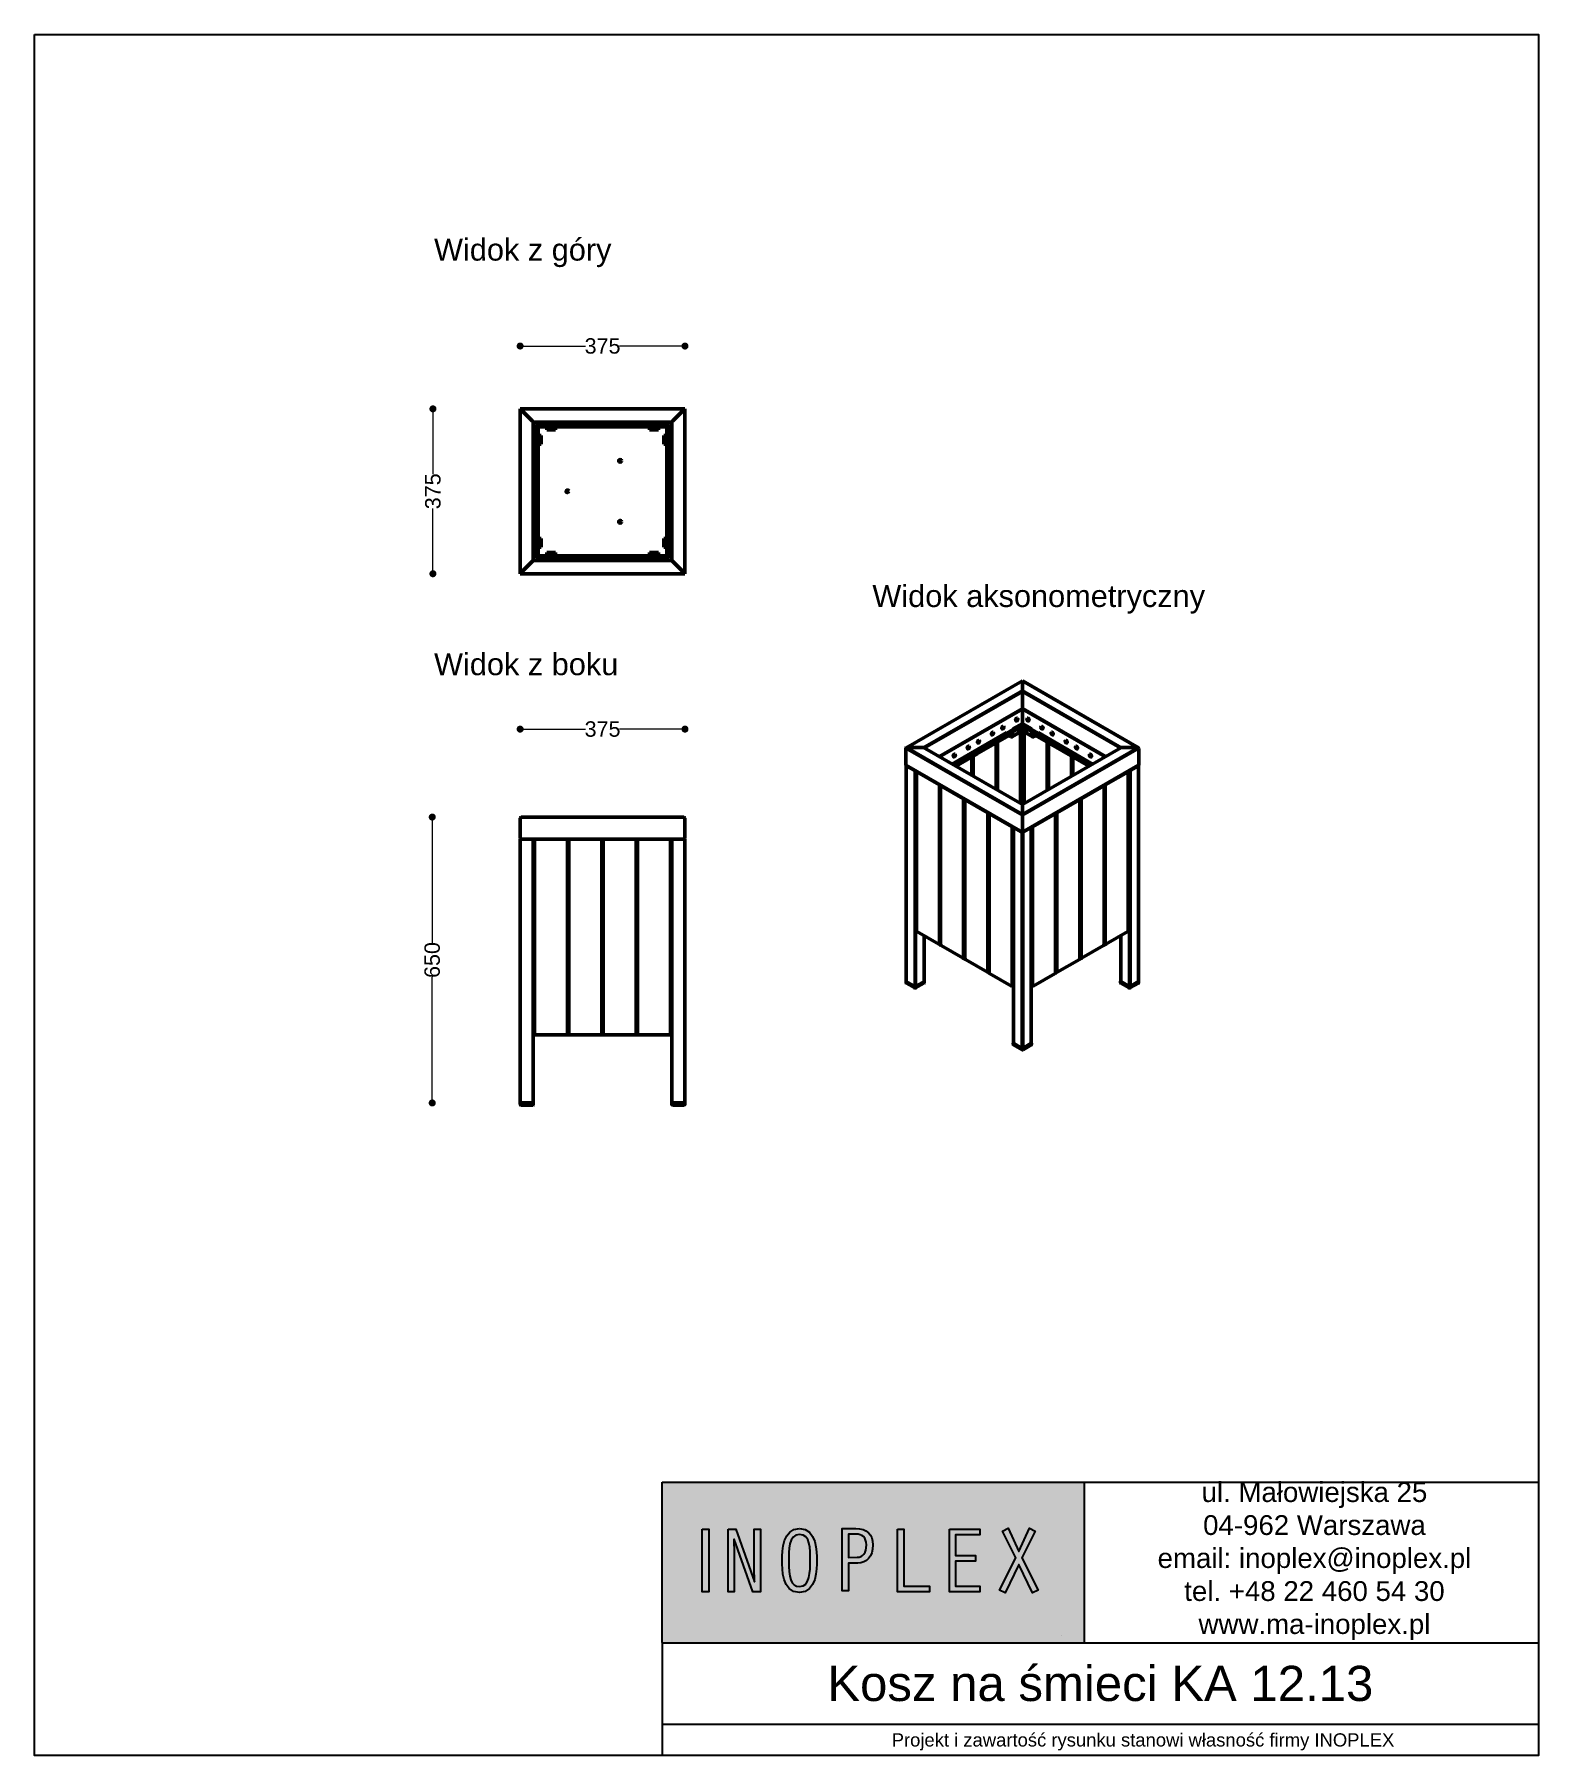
# Model space of a CAD drawing. Header units: millimetres. Extents: x 28427 to 31849, y 14632 to 18545.
import ezdxf

# ---------------------------------------------------------------- set-up
doc = ezdxf.new("R2010")
doc.units = ezdxf.units.MM
doc.header["$LTSCALE"] = 3
doc.layers.add('Krawędzie widoczneARTUR', color=7, linetype='Continuous', lineweight=50)
doc.layers.add('Widoczne krawędzie styczneARTUR', color=7, linetype='Continuous', lineweight=35)
doc.layers.add('LAYER_1', color=7, linetype='Continuous')
doc.styles.get("Standard").update_dxf_attribs({"font": 'arial.ttf'})
doc.dimstyles.new('MATEUSZ', dxfattribs={"dimtxt": 35, "dimasz": 16, "dimexe": 0.18, "dimexo": 0.0625, "dimgap": 0.09, "dimtad": 0, "dimdec": 0, "dimdsep": 46, "dimtxsty": 'Standard', "dimblk": 'DOT', "dimcen": 0.09, "dimse1": 1, "dimse2": 1, "dimadec": 0, "dimazin": 0, "dimtfac": 1, "dimtdec": 0, "dimtofl": 0, "dimtmove": 0, "dimatfit": 3, "dimfxl": 0, "dimtolj": 1, "dimtzin": 0, "dimlwd": 9, "dimlwe": 9, "dimarcsym": 0})

msp = doc.modelspace()

# ---------------------------------------------------------------- texts
for s, width, gutter_width, heights, insert, char_height, attachment_point in [('Widok z góry', 1167.306, 1, [0], (29336, 18081), 50, 1), ('Widok aksonometryczny', 1167.306, 1, [0], (30333.2, 17293.3), 50, 1), ('Widok z boku', 1056.226, 1, [0], (29336, 17138.3), 50, 1), ('ul. Małowiejska 25\\P04-962 Warszawa\\Pemail: inoplex@inoplex.pl\\Ptel. +48 22 460 54 30\\Pwww.ma-inoplex.pl', 1019.877, 1, [432.7], (31339, 15073.9), 45, 5), ('Kosz na śmieci KA 12.13', 1993.625, 1, [0], (30851.8, 14795.1), 80, 5), ('Projekt i zawartość rysunku stanowi własność firmy INOPLEX ', 1800.088, 12.5, [70.5], (30948.9, 14662.7), 30, 5)]:
    msp.add_mtext_dynamic_manual_height_columns(s, width=width, gutter_width=gutter_width, heights=heights, dxfattribs=dict(insert=insert, char_height=char_height, attachment_point=attachment_point))

# ---------------------------------------------------------------- blocks, each defined once
blk = doc.blocks.new('_Dot')
at = {"color": 0, "linetype": 'ByBlock', "lineweight": -2}
blk.add_line((-0.5, 0), (-1, 0), dxfattribs=at)
at = {"color": 0, "linetype": 'ByBlock', "const_width": 0.5}
blk.add_lwpolyline([(-0.25, 0, 1), (0.25, 0, 1)], format="xyb", close=True, dxfattribs=at)
blk = doc.blocks.new('*D13')
at = {"color": 0, "lineweight": 9}
for p, q in [((29547.9, 17836.7), (29680.5, 17836.7)), ((29890.9, 17836.7), (29758.3, 17836.7))]:
    blk.add_line(p, q, dxfattribs=at)
at = {"layer": 'Defpoints', "color": 0}
for p in [(29906.9, 17836.7), (29531.9, 17693.9), (29906.9, 17693.9)]:
    blk.add_point(p, dxfattribs=at)
at = {"color": 0, "lineweight": 9, "xscale": 16, "yscale": 16, "zscale": 16, "rotation": 180}
blk.add_blockref('_Dot', (29531.9, 17836.7), dxfattribs=at)
at = {"color": 0, "lineweight": 9, "xscale": 16, "yscale": 16, "zscale": 16}
blk.add_blockref('_Dot', (29906.9, 17836.7), dxfattribs=at)
at = {"color": 0, "insert": (29719.4, 17836.7), "char_height": 35, "attachment_point": 5}
blk.add_mtext('\\A1;375', dxfattribs=at)
blk = doc.blocks.new('*D14')
at = {"color": 0, "lineweight": 9}
for p, q in [((29333.5, 17677.9), (29333.5, 17545.3)), ((29333.5, 17334.9), (29333.5, 17467.6))]:
    blk.add_line(p, q, dxfattribs=at)
at = {"layer": 'Defpoints', "color": 0}
for p in [(29333.5, 17693.9), (29531.9, 17693.9), (29531.9, 17318.9)]:
    blk.add_point(p, dxfattribs=at)
at = {"color": 0, "lineweight": 9, "xscale": 16, "yscale": 16, "zscale": 16}
for p, rotation in [((29333.5, 17693.9), 90), ((29333.5, 17318.9), 270)]:
    blk.add_blockref('_Dot', p, dxfattribs=dict(at, rotation=rotation))
at = {"color": 0, "insert": (29333.5, 17506.4), "char_height": 35, "attachment_point": 5, "rotation": 90}
blk.add_mtext('\\A1;375', dxfattribs=at)
blk = doc.blocks.new('*D15')
at = {"color": 0, "lineweight": 9}
for p, q in [((29547.9, 16965.6), (29680.5, 16965.6)), ((29890.9, 16965.6), (29758.3, 16965.6))]:
    blk.add_line(p, q, dxfattribs=at)
at = {"layer": 'Defpoints', "color": 0}
for p in [(29531.9, 16965.6), (29531.9, 16740.6), (29906.9, 16740.6)]:
    blk.add_point(p, dxfattribs=at)
at = {"color": 0, "lineweight": 9, "xscale": 16, "yscale": 16, "zscale": 16, "rotation": 180}
blk.add_blockref('_Dot', (29531.9, 16965.6), dxfattribs=at)
at = {"color": 0, "lineweight": 9, "xscale": 16, "yscale": 16, "zscale": 16}
blk.add_blockref('_Dot', (29906.9, 16965.6), dxfattribs=at)
at = {"color": 0, "insert": (29719.4, 16965.6), "char_height": 35, "attachment_point": 5}
blk.add_mtext('\\A1;375', dxfattribs=at)
blk = doc.blocks.new('*D16')
at = {"color": 0, "lineweight": 9}
for p, q in [((29331.9, 16749.6), (29331.9, 16479.4)), ((29331.9, 16131.6), (29331.9, 16401.8))]:
    blk.add_line(p, q, dxfattribs=at)
at = {"layer": 'Defpoints', "color": 0}
for p in [(29331.9, 16765.6), (29546.9, 16765.6), (29546.9, 16115.6)]:
    blk.add_point(p, dxfattribs=at)
at = {"color": 0, "lineweight": 9, "xscale": 16, "yscale": 16, "zscale": 16}
for p, rotation in [((29331.9, 16765.6), 90), ((29331.9, 16115.6), 270)]:
    blk.add_blockref('_Dot', p, dxfattribs=dict(at, rotation=rotation))
at = {"color": 0, "insert": (29331.9, 16440.6), "char_height": 35, "attachment_point": 5, "rotation": 90}
blk.add_mtext('\\A1;650', dxfattribs=at)

# ---------------------------------------------------------------- dimensions: what is measured, and where the dimension line sits
for base, p1, p2, picture, middle in [((29906.9, 17836.7), (29531.9, 17693.9), (29906.9, 17693.9), '*D13', (29719.4, 17836.7)), ((29531.9, 16965.6), (29906.9, 16740.6), (29531.9, 16740.6), '*D15', (29719.4, 16965.6))]:
    dim = msp.add_linear_dim(base=base, p1=p1, p2=p2, dimstyle='MATEUSZ')
    dim.commit()
    dim.dimension.update_dxf_attribs({"geometry": picture, "text_midpoint": middle})
for base, p1, p2, picture, middle in [((29333.5, 17693.9), (29531.9, 17318.9), (29531.9, 17693.9), '*D14', (29333.5, 17506.4)), ((29331.9, 16765.6), (29546.9, 16115.6), (29546.9, 16765.6), '*D16', (29331.9, 16440.6))]:
    dim = msp.add_linear_dim(base=base, p1=p1, p2=p2, angle=90, dimstyle='MATEUSZ')
    dim.commit()
    dim.dimension.update_dxf_attribs({"geometry": picture, "text_midpoint": middle})

# ---------------------------------------------------------------- hatches: boundary and pattern name
h = msp.add_hatch(color=255)
h.dxf.hatch_style = 1
h.paths.add_polyline_path([(30815, 15253.3), (29855, 15253.3), (29855, 14888.7), (29855, 14886.9), (30815, 14886.9)])
h.paths.add_polyline_path([(30784.8, 15163.6), (30784.8, 14981.4), (30764.5, 14981.4), (30764.5, 14904.5), (29869.8, 14904.5), (29869.8, 15236.5), (30764.5, 15236.5), (30764.5, 15163.6)], flags=16)
h = msp.add_hatch(color=250)
h.dxf.hatch_style = 1
h.paths.add_polyline_path([(30764.5, 14981.4), (30232.1, 14981.4), (30232.1, 15163.6), (30764.5, 15163.6), (30764.5, 15236.5), (29869.8, 15236.5), (29869.8, 14904.5), (30764.5, 14904.5)])
edge = h.paths.add_edge_path(flags=16)
edge.add_spline(control_points=[(30206.7, 15075.3), (30206.7, 15057.4), (30207.3, 15002.4), (30167.3, 15002.4)], knot_values=[0, 0, 0, 0, 1, 1, 1, 1], degree=3, periodic=0)
edge.add_spline(control_points=[(30167.3, 15002.4), (30126.9, 15002.4), (30128, 15057), (30128, 15075.3)], knot_values=[0, 0, 0, 0, 1, 1, 1, 1], degree=3, periodic=0)
edge.add_spline(control_points=[(30128, 15075.3), (30128, 15098.7), (30129.5, 15148), (30167.3, 15148)], knot_values=[0, 0, 0, 0, 1, 1, 1, 1], degree=3, periodic=0)
edge.add_spline(control_points=[(30167.3, 15148), (30207.3, 15148), (30206.7, 15094), (30206.7, 15075.3)], knot_values=[0, 0, 0, 0, 1, 1, 1, 1], degree=3, periodic=0)
edge = h.paths.add_edge_path(flags=0)
edge.add_spline(control_points=[(30191.8, 15075.3), (30191.8, 15050.6), (30192, 15015.8), (30167.3, 15015.8)], knot_values=[0, 0, 0, 0, 1, 1, 1, 1], degree=3, periodic=0)
edge.add_spline(control_points=[(30167.3, 15015.8), (30147.4, 15015.8), (30142.9, 15037), (30142.9, 15075.3)], knot_values=[0, 0, 0, 0, 1, 1, 1, 1], degree=3, periodic=0)
edge.add_spline(control_points=[(30142.9, 15075.3), (30142.9, 15096.1), (30142.3, 15134.6), (30167.3, 15134.6)], knot_values=[0, 0, 0, 0, 1, 1, 1, 1], degree=3, periodic=0)
edge.add_spline(control_points=[(30167.3, 15134.6), (30192.4, 15134.6), (30191.8, 15102.1), (30191.8, 15075.3)], knot_values=[0, 0, 0, 0, 1, 1, 1, 1], degree=3, periodic=0)
h.paths.add_polyline_path([(30078.8, 15004.3), (30061, 15004.3), (30018.9, 15123.7), (30018.4, 15123.3), (30019.1, 15091.2), (30019.1, 15004.3), (30004.8, 15004.3), (30004.8, 15146.1), (30022.7, 15146.1), (30064.8, 15026.8), (30065.2, 15027.2), (30064.6, 15058.9), (30064.6, 15146.1), (30078.8, 15146.1)], flags=16)
h.paths.add_polyline_path([(29961.4, 15003.7), (29945.9, 15003.7), (29945.9, 15146.4), (29961.4, 15146.4)], flags=16)
edge = h.paths.add_edge_path(flags=0)
edge.add_spline(control_points=[(30191.8, 15075.3), (30191.8, 15102.1), (30192.4, 15134.6), (30167.3, 15134.6)], knot_values=[0, 0, 0, 0, 1, 1, 1, 1], degree=3, periodic=0)
edge.add_spline(control_points=[(30167.3, 15134.6), (30142.3, 15134.6), (30142.9, 15096.1), (30142.9, 15075.3)], knot_values=[0, 0, 0, 0, 1, 1, 1, 1], degree=3, periodic=0)
edge.add_spline(control_points=[(30142.9, 15075.3), (30142.9, 15037), (30147.4, 15015.8), (30167.3, 15015.8)], knot_values=[0, 0, 0, 0, 1, 1, 1, 1], degree=3, periodic=0)
edge.add_spline(control_points=[(30167.3, 15015.8), (30192, 15015.8), (30191.8, 15050.6), (30191.8, 15075.3)], knot_values=[0, 0, 0, 0, 1, 1, 1, 1], degree=3, periodic=0)
h = msp.add_hatch(color=255)
h.dxf.hatch_style = 1
h.paths.add_polyline_path([(29961.4, 15146.4), (29945.9, 15146.4), (29945.9, 15003.7), (29961.4, 15003.7)])
h.paths.add_polyline_path([(30061, 15004.3), (30078.8, 15004.3), (30078.8, 15146.1), (30064.6, 15146.1), (30064.6, 15058.9), (30065.2, 15025.5), (30022.7, 15146.1), (30004.8, 15146.1), (30004.8, 15004.3), (30019.1, 15004.3), (30019.1, 15091.2), (30018.4, 15125)])
edge = h.paths.add_edge_path()
edge.add_spline(control_points=[(30167.3, 15148), (30129.5, 15148), (30128, 15098.7), (30128, 15075.3)], knot_values=[0, 0, 0, 0, 1, 1, 1, 1], degree=3, periodic=0)
edge.add_spline(control_points=[(30128, 15075.3), (30128, 15057), (30126.9, 15002.4), (30167.3, 15002.4)], knot_values=[0, 0, 0, 0, 1, 1, 1, 1], degree=3, periodic=0)
edge.add_spline(control_points=[(30167.3, 15002.4), (30207.3, 15002.4), (30206.7, 15057.4), (30206.7, 15075.3)], knot_values=[0, 0, 0, 0, 1, 1, 1, 1], degree=3, periodic=0)
edge.add_spline(control_points=[(30206.7, 15075.3), (30206.7, 15094), (30207.3, 15148), (30167.3, 15148)], knot_values=[0, 0, 0, 0, 1, 1, 1, 1], degree=3, periodic=0)
edge = h.paths.add_edge_path(flags=16)
edge.add_spline(control_points=[(30142.9, 15075.3), (30142.9, 15096.1), (30142.3, 15134.6), (30167.3, 15134.6)], knot_values=[0, 0, 0, 0, 1, 1, 1, 1], degree=3, periodic=0)
edge.add_spline(control_points=[(30167.3, 15134.6), (30192.4, 15134.6), (30191.8, 15102.1), (30191.8, 15075.3)], knot_values=[0, 0, 0, 0, 1, 1, 1, 1], degree=3, periodic=0)
edge.add_spline(control_points=[(30191.8, 15075.3), (30191.8, 15050.6), (30192, 15015.8), (30167.3, 15015.8)], knot_values=[0, 0, 0, 0, 1, 1, 1, 1], degree=3, periodic=0)
edge.add_spline(control_points=[(30167.3, 15015.8), (30147.4, 15015.8), (30142.9, 15037), (30142.9, 15075.3)], knot_values=[0, 0, 0, 0, 1, 1, 1, 1], degree=3, periodic=0)
edge = h.paths.add_edge_path()
edge.add_line((30264.5, 15006.3), (30278.8, 15006.3))
edge.add_line((30278.8, 15006.3), (30278.8, 15069.4))
edge.add_line((30278.8, 15069.4), (30300, 15069.4))
edge.add_spline(control_points=[(30300, 15069.4), (30319.6, 15069.4), (30334.5, 15084.1), (30334.5, 15110.5)], knot_values=[0, 0, 0, 0, 1, 1, 1, 1], degree=3, periodic=0)
edge.add_spline(control_points=[(30334.5, 15110.5), (30334.5, 15134.7), (30320.4, 15148.1), (30295.3, 15148.1)], knot_values=[0, 0, 0, 0, 1, 1, 1, 1], degree=3, periodic=0)
edge.add_line((30295.3, 15148.1), (30264.5, 15148.1))
edge.add_line((30264.5, 15148.1), (30264.5, 15006.3))
edge = h.paths.add_edge_path(flags=16)
edge.add_line((30278.8, 15135.3), (30299.6, 15135.3))
edge.add_spline(control_points=[(30295.1, 15135.3), (30310.4, 15135.3), (30319.6, 15127.9), (30319.6, 15110.5)], knot_values=[0, 0, 0, 0, 1, 1, 1, 1], degree=3, periodic=0)
edge.add_spline(control_points=[(30319.6, 15110.5), (30319.6, 15092.6), (30311.9, 15082.6), (30298.7, 15082.4)], knot_values=[0, 0, 0, 0, 1, 1, 1, 1], degree=3, periodic=0)
edge.add_line((30298.7, 15082.4), (30278.8, 15082.2))
edge.add_line((30278.8, 15082.2), (30278.8, 15135.3))
h.paths.add_polyline_path([(30390.5, 15004.3), (30463, 15004.3), (30463, 15017), (30404.8, 15017), (30404.8, 15146.1), (30390.5, 15146.1)])
h.paths.add_polyline_path([(30522.7, 15133.3), (30577.5, 15133.3), (30577.5, 15146.1), (30508.4, 15146.1), (30508.4, 15004.3), (30577.5, 15004.3), (30577.5, 15017), (30522.7, 15017), (30522.7, 15073.8), (30567.9, 15073.8), (30567.9, 15086.5), (30522.7, 15086.5)])
h.paths.add_polyline_path([(30703.8, 15142.2), (30690.6, 15148.8), (30666.4, 15095.9), (30642.2, 15148.8), (30629, 15142.2), (30659.4, 15081.4), (30622.4, 15007.5), (30635.1, 15001.5), (30666.6, 15066.3), (30697.6, 15001.5), (30710.4, 15007.5), (30673.4, 15081.4)])
h = msp.add_hatch(color=75)
h.dxf.hatch_style = 1
h.paths.add_polyline_path([(30784.8, 15163.6), (30232.1, 15163.6), (30232.1, 14981.4), (30784.8, 14981.4)])
h.paths.add_polyline_path([(30710.4, 15007.5), (30697.6, 15001.5), (30666.6, 15066.3), (30635.1, 15001.5), (30622.4, 15007.5), (30659.4, 15081.4), (30629, 15142.2), (30642.2, 15148.8), (30666.4, 15095.9), (30690.6, 15148.8), (30703.8, 15142.2), (30673.4, 15081.4)], flags=16)
h.paths.add_polyline_path([(30577.5, 15017), (30577.5, 15004.3), (30508.4, 15004.3), (30508.4, 15146.1), (30577.5, 15146.1), (30577.5, 15133.3), (30522.7, 15133.3), (30522.7, 15086.5), (30567.9, 15086.5), (30567.9, 15073.8), (30522.7, 15073.8), (30522.7, 15017)], flags=16)
h.paths.add_polyline_path([(30463, 15017), (30463, 15004.3), (30390.5, 15004.3), (30390.5, 15146.1), (30404.8, 15146.1), (30404.8, 15017)], flags=16)
edge = h.paths.add_edge_path(flags=16)
edge.add_spline(control_points=[(30334.5, 15110.5), (30334.5, 15084.1), (30319.6, 15069.4), (30300, 15069.4)], knot_values=[0, 0, 0, 0, 1, 1, 1, 1], degree=3, periodic=0)
edge.add_line((30300, 15069.4), (30278.8, 15069.4))
edge.add_line((30278.8, 15069.4), (30278.8, 15006.3))
edge.add_line((30278.8, 15006.3), (30264.5, 15006.3))
edge.add_line((30264.5, 15006.3), (30264.5, 15148.1))
edge.add_line((30264.5, 15148.1), (30295.3, 15148.1))
edge.add_spline(control_points=[(30295.3, 15148.1), (30320.4, 15148.1), (30334.5, 15134.7), (30334.5, 15110.5)], knot_values=[0, 0, 0, 0, 1, 1, 1, 1], degree=3, periodic=0)
edge = h.paths.add_edge_path(flags=0)
edge.add_spline(control_points=[(30319.6, 15110.5), (30319.6, 15092.6), (30311.9, 15082.6), (30298.7, 15082.4)], knot_values=[0, 0, 0, 0, 1, 1, 1, 1], degree=3, periodic=0)
edge.add_line((30298.7, 15082.4), (30278.8, 15082.2))
edge.add_line((30278.8, 15082.2), (30278.8, 15135.3))
edge.add_line((30278.8, 15135.3), (30295.1, 15135.3))
edge.add_spline(control_points=[(30295.1, 15135.3), (30310.4, 15135.3), (30319.6, 15127.9), (30319.6, 15110.5)], knot_values=[0, 0, 0, 0, 1, 1, 1, 1], degree=3, periodic=0)
edge = h.paths.add_edge_path(flags=0)
edge.add_spline(control_points=[(30298.7, 15082.4), (30311.9, 15082.6), (30319.6, 15092.6), (30319.6, 15110.5)], knot_values=[0, 0, 0, 0, 1, 1, 1, 1], degree=3, periodic=0)
edge.add_spline(control_points=[(30319.6, 15110.5), (30319.6, 15127.9), (30310.4, 15135.3), (30295.1, 15135.3)], knot_values=[0, 0, 0, 0, 1, 1, 1, 1], degree=3, periodic=0)
edge.add_line((30295.1, 15135.3), (30278.8, 15135.3))
edge.add_line((30278.8, 15135.3), (30278.8, 15082.2))
edge.add_line((30278.8, 15082.2), (30298.7, 15082.4))
h = msp.add_hatch(color=255)
h.dxf.hatch_style = 1
edge = h.paths.add_edge_path()
edge.add_line((30264.5, 15006.3), (30278.8, 15006.3))
edge.add_line((30278.8, 15006.3), (30278.8, 15069.4))
edge.add_line((30278.8, 15069.4), (30300, 15069.4))
edge.add_spline(control_points=[(30300, 15069.4), (30319.6, 15069.4), (30334.5, 15084.1), (30334.5, 15110.5)], knot_values=[0, 0, 0, 0, 1, 1, 1, 1], degree=3, periodic=0)
edge.add_spline(control_points=[(30334.5, 15110.5), (30334.5, 15134.7), (30320.4, 15148.1), (30295.3, 15148.1)], knot_values=[0, 0, 0, 0, 1, 1, 1, 1], degree=3, periodic=0)
edge.add_line((30295.3, 15148.1), (30264.5, 15148.1))
edge.add_line((30264.5, 15148.1), (30264.5, 15006.3))
edge = h.paths.add_edge_path(flags=16)
edge.add_line((30278.8, 15082.2), (30278.8, 15135.3))
edge.add_line((30278.8, 15135.3), (30305.6, 15135.3))
edge.add_spline(control_points=[(30295.1, 15135.3), (30310.4, 15135.3), (30319.6, 15127.9), (30319.6, 15110.5)], knot_values=[0, 0, 0, 0, 1, 1, 1, 1], degree=3, periodic=0)
edge.add_spline(control_points=[(30319.6, 15110.5), (30319.6, 15092.6), (30311.9, 15082.6), (30298.7, 15082.4)], knot_values=[0, 0, 0, 0, 1, 1, 1, 1], degree=3, periodic=0)
edge.add_line((30298.7, 15082.4), (30278.8, 15082.2))
h = msp.add_hatch(color=255)
h.dxf.hatch_style = 1
h.paths.add_polyline_path([(30390.5, 15004.3), (30463, 15004.3), (30463, 15017), (30404.8, 15017), (30404.8, 15146.1), (30390.5, 15146.1)])
h = msp.add_hatch(color=255)
h.dxf.hatch_style = 1
h.paths.add_polyline_path([(30508.4, 15004.3), (30577.5, 15004.3), (30577.5, 15017), (30522.7, 15017), (30522.7, 15073.8), (30567.9, 15073.8), (30567.9, 15086.5), (30522.7, 15086.5), (30522.7, 15133.3), (30577.5, 15133.3), (30577.5, 15146.1), (30508.4, 15146.1)])
h = msp.add_hatch(color=255)
h.dxf.hatch_style = 1
h.paths.add_polyline_path([(30659.4, 15081.4), (30622.4, 15007.5), (30635.1, 15001.5), (30666.6, 15066.3), (30697.6, 15001.5), (30710.4, 15007.5), (30673.4, 15081.4), (30703.8, 15142.2), (30690.6, 15148.8), (30666.4, 15095.9), (30642.2, 15148.8), (30629, 15142.2)])
h = msp.add_hatch(color=250)
h.dxf.hatch_style = 1
edge = h.paths.add_edge_path()
edge.add_spline(control_points=[(30167.3, 15134.6), (30142.3, 15134.6), (30142.9, 15096.1), (30142.9, 15075.3)], knot_values=[0, 0, 0, 0, 1, 1, 1, 1], degree=3, periodic=0)
edge.add_spline(control_points=[(30142.9, 15075.3), (30142.9, 15037), (30147.4, 15015.8), (30167.3, 15015.8)], knot_values=[0, 0, 0, 0, 1, 1, 1, 1], degree=3, periodic=0)
edge.add_spline(control_points=[(30167.3, 15015.8), (30192, 15015.8), (30191.8, 15050.6), (30191.8, 15075.3)], knot_values=[0, 0, 0, 0, 1, 1, 1, 1], degree=3, periodic=0)
edge.add_spline(control_points=[(30191.8, 15075.3), (30191.8, 15102.1), (30192.4, 15134.6), (30167.3, 15134.6)], knot_values=[0, 0, 0, 0, 1, 1, 1, 1], degree=3, periodic=0)
h = msp.add_hatch(color=75)
h.dxf.hatch_style = 1
edge = h.paths.add_edge_path()
edge.add_line((30278.8, 15082.2), (30298.7, 15082.4))
edge.add_spline(control_points=[(30298.7, 15082.4), (30311.9, 15082.6), (30319.6, 15092.6), (30319.6, 15110.5)], knot_values=[0, 0, 0, 0, 1, 1, 1, 1], degree=3, periodic=0)
edge.add_spline(control_points=[(30319.6, 15110.5), (30319.6, 15127.9), (30310.4, 15135.3), (30295.1, 15135.3)], knot_values=[0, 0, 0, 0, 1, 1, 1, 1], degree=3, periodic=0)
edge.add_line((30295.1, 15135.3), (30278.8, 15135.3))
edge.add_line((30278.8, 15135.3), (30278.8, 15082.2))

# ---------------------------------------------------------------- linework, layer by layer
for p, q in [((29855, 15253.3), (31848.9, 15253.3)), ((29855, 14888.7), (29855, 15253.3)), ((30815, 15253.3), (30815, 14886.9)), ((31848.9, 15253.3), (31848.9, 14888.7)), ((29855, 14888.7), (29855, 14631.6)), ((31848.9, 14886.9), (29855, 14886.9)), ((31848.6, 14702.1), (29855, 14702.1))]:
    msp.add_line(p, q)
msp.add_lwpolyline([(28426.8, 18545.3), (31848.9, 18545.3), (31848.9, 14631.6), (28426.8, 14631.6)], close=True)
at = {"layer": 'Krawędzie widoczneARTUR'}
for p, q in [((29534.4, 17691.4), (29531.9, 17693.9)), ((29906.9, 17693.9), (29531.9, 17693.9)), ((29531.9, 17693.9), (29534.4, 17691.4)), ((29531.9, 17318.9), (29531.9, 17693.9)), ((29534.4, 17691.4), (29559.4, 17666.4)), ((29559.4, 17666.4), (29534.4, 17691.4)), ((29879.4, 17666.4), (29904.4, 17691.4)), ((29904.4, 17691.4), (29879.4, 17666.4)), ((29906.9, 17693.9), (29904.4, 17691.4)), ((29904.4, 17691.4), (29906.9, 17693.9)), ((29906.9, 17318.9), (29906.9, 17693.9)), ((29561.9, 17663.9), (29559.4, 17666.4)), ((29559.4, 17666.4), (29561.9, 17663.9)), ((29561.9, 17663.9), (29876.9, 17663.9)), ((29561.9, 17348.9), (29561.9, 17663.9)), ((29564, 17661.8), (29561.9, 17661.8)), ((29564, 17661.8), (29564, 17663.9)), ((29719.4, 17658.9), (29575.9, 17658.9)), ((29719.4, 17652.9), (29575.9, 17652.9)), ((29592.4, 17661.4), (29592.4, 17663.9)), ((29592.4, 17658.9), (29592.4, 17661.4)), ((29592.4, 17650.4), (29592.4, 17652.9)), ((29612.4, 17661.4), (29612.4, 17663.9)), ((29612.4, 17658.9), (29612.4, 17661.4)), ((29612.4, 17650.4), (29612.4, 17652.9)), ((29719.4, 17658.9), (29719.4, 17652.9)), ((29719.4, 17658.9), (29862.9, 17658.9)), ((29719.4, 17652.9), (29719.4, 17658.9)), ((29719.4, 17652.9), (29862.9, 17652.9)), ((29826.4, 17661.4), (29826.4, 17663.9)), ((29826.4, 17658.9), (29826.4, 17661.4)), ((29826.4, 17650.4), (29826.4, 17652.9)), ((29846.4, 17661.4), (29846.4, 17663.9)), ((29846.4, 17658.9), (29846.4, 17661.4)), ((29846.4, 17650.4), (29846.4, 17652.9)), ((29874.8, 17661.8), (29874.8, 17663.9)), ((29874.8, 17661.8), (29876.9, 17661.8)), ((29879.4, 17666.4), (29876.9, 17663.9)), ((29876.9, 17663.9), (29879.4, 17666.4)), ((29876.9, 17663.9), (29876.9, 17348.9)), ((29564.4, 17633.4), (29561.9, 17633.4)), ((29564.4, 17613.4), (29561.9, 17613.4)), ((29566.9, 17633.4), (29564.4, 17633.4)), ((29566.9, 17613.4), (29564.4, 17613.4)), ((29566.9, 17649.9), (29566.9, 17362.9)), ((29572.9, 17649.9), (29572.9, 17362.9)), ((29575.4, 17633.4), (29572.9, 17633.4)), ((29575.4, 17613.4), (29572.9, 17613.4)), ((29577.9, 17633.4), (29575.4, 17633.4)), ((29577.9, 17613.4), (29575.4, 17613.4)), ((29579.9, 17633.4), (29577.9, 17633.4)), ((29577.9, 17628.4), (29577.9, 17633.4)), ((29577.9, 17618.4), (29577.9, 17628.4)), ((29577.9, 17613.4), (29577.9, 17618.4)), ((29577.9, 17613.4), (29579.9, 17613.4)), ((29579.9, 17633.4), (29579.9, 17628.4)), ((29579.9, 17618.4), (29579.9, 17628.4)), ((29579.9, 17618.4), (29579.9, 17613.4)), ((29592.4, 17647.9), (29592.4, 17650.4)), ((29592.4, 17647.9), (29597.4, 17647.9)), ((29592.4, 17647.9), (29592.4, 17645.9)), ((29597.4, 17645.9), (29592.4, 17645.9)), ((29597.4, 17647.9), (29607.4, 17647.9)), ((29597.4, 17645.9), (29607.4, 17645.9)), ((29607.4, 17647.9), (29612.4, 17647.9)), ((29612.4, 17645.9), (29607.4, 17645.9)), ((29612.4, 17647.9), (29612.4, 17650.4)), ((29612.4, 17645.9), (29612.4, 17647.9)), ((29826.4, 17647.9), (29826.4, 17650.4)), ((29826.4, 17647.9), (29831.4, 17647.9)), ((29826.4, 17647.9), (29826.4, 17645.9)), ((29831.4, 17645.9), (29826.4, 17645.9)), ((29831.4, 17647.9), (29841.4, 17647.9)), ((29831.4, 17645.9), (29841.4, 17645.9)), ((29841.4, 17647.9), (29846.4, 17647.9)), ((29846.4, 17645.9), (29841.4, 17645.9)), ((29846.4, 17647.9), (29846.4, 17650.4)), ((29846.4, 17645.9), (29846.4, 17647.9)), ((29858.9, 17628.4), (29858.9, 17633.4)), ((29860.9, 17633.4), (29858.9, 17633.4)), ((29858.9, 17628.4), (29858.9, 17618.4)), ((29858.9, 17613.4), (29858.9, 17618.4)), ((29858.9, 17613.4), (29860.9, 17613.4)), ((29860.9, 17633.4), (29860.9, 17628.4)), ((29860.9, 17633.4), (29863.4, 17633.4)), ((29860.9, 17628.4), (29860.9, 17618.4)), ((29860.9, 17618.4), (29860.9, 17613.4)), ((29860.9, 17613.4), (29863.4, 17613.4)), ((29863.4, 17633.4), (29865.9, 17633.4)), ((29863.4, 17613.4), (29865.9, 17613.4)), ((29865.9, 17649.9), (29865.9, 17362.9)), ((29871.9, 17649.9), (29871.9, 17362.9)), ((29871.9, 17633.4), (29874.4, 17633.4)), ((29871.9, 17613.4), (29874.4, 17613.4)), ((29874.4, 17633.4), (29876.9, 17633.4)), ((29874.4, 17613.4), (29876.9, 17613.4)), ((29564.4, 17399.4), (29561.9, 17399.4)), ((29564.4, 17379.4), (29561.9, 17379.4)), ((29566.9, 17399.4), (29564.4, 17399.4)), ((29566.9, 17379.4), (29564.4, 17379.4)), ((29575.4, 17399.4), (29572.9, 17399.4)), ((29575.4, 17379.4), (29572.9, 17379.4)), ((29577.9, 17399.4), (29575.4, 17399.4)), ((29577.9, 17379.4), (29575.4, 17379.4)), ((29579.9, 17399.4), (29577.9, 17399.4)), ((29577.9, 17394.4), (29577.9, 17399.4)), ((29577.9, 17384.4), (29577.9, 17394.4)), ((29577.9, 17379.4), (29577.9, 17384.4)), ((29577.9, 17379.4), (29579.9, 17379.4)), ((29579.9, 17399.4), (29579.9, 17394.4)), ((29579.9, 17384.4), (29579.9, 17394.4)), ((29579.9, 17384.4), (29579.9, 17379.4)), ((29858.9, 17394.4), (29858.9, 17399.4)), ((29860.9, 17399.4), (29858.9, 17399.4)), ((29858.9, 17394.4), (29858.9, 17384.4)), ((29858.9, 17379.4), (29858.9, 17384.4)), ((29858.9, 17379.4), (29860.9, 17379.4)), ((29860.9, 17399.4), (29860.9, 17394.4)), ((29860.9, 17399.4), (29863.4, 17399.4)), ((29860.9, 17394.4), (29860.9, 17384.4)), ((29860.9, 17384.4), (29860.9, 17379.4)), ((29860.9, 17379.4), (29863.4, 17379.4)), ((29863.4, 17399.4), (29865.9, 17399.4)), ((29863.4, 17379.4), (29865.9, 17379.4)), ((29871.9, 17399.4), (29874.4, 17399.4)), ((29871.9, 17379.4), (29874.4, 17379.4)), ((29874.4, 17399.4), (29876.9, 17399.4)), ((29874.4, 17379.4), (29876.9, 17379.4)), ((29534.4, 17321.4), (29559.4, 17346.4)), ((29559.4, 17346.4), (29534.4, 17321.4)), ((29561.9, 17348.9), (29559.4, 17346.4)), ((29559.4, 17346.4), (29561.9, 17348.9)), ((29564, 17351.1), (29561.9, 17351.1)), ((29876.9, 17348.9), (29561.9, 17348.9)), ((29564, 17351.1), (29564, 17348.9)), ((29575.9, 17359.9), (29719.4, 17359.9)), ((29575.9, 17353.9), (29719.4, 17353.9)), ((29592.4, 17366.9), (29597.4, 17366.9)), ((29592.4, 17366.9), (29592.4, 17364.9)), ((29597.4, 17364.9), (29592.4, 17364.9)), ((29592.4, 17364.9), (29592.4, 17362.4)), ((29592.4, 17362.4), (29592.4, 17359.9)), ((29592.4, 17353.9), (29592.4, 17351.4)), ((29592.4, 17351.4), (29592.4, 17348.9)), ((29607.4, 17366.9), (29597.4, 17366.9)), ((29607.4, 17364.9), (29597.4, 17364.9)), ((29607.4, 17366.9), (29612.4, 17366.9)), ((29612.4, 17364.9), (29607.4, 17364.9)), ((29612.4, 17364.9), (29612.4, 17366.9)), ((29612.4, 17364.9), (29612.4, 17362.4)), ((29612.4, 17362.4), (29612.4, 17359.9)), ((29612.4, 17353.9), (29612.4, 17351.4)), ((29612.4, 17351.4), (29612.4, 17348.9)), ((29719.4, 17353.9), (29719.4, 17359.9)), ((29862.9, 17359.9), (29719.4, 17359.9)), ((29719.4, 17359.9), (29719.4, 17353.9)), ((29862.9, 17353.9), (29719.4, 17353.9)), ((29826.4, 17366.9), (29831.4, 17366.9)), ((29826.4, 17366.9), (29826.4, 17364.9)), ((29831.4, 17364.9), (29826.4, 17364.9)), ((29826.4, 17364.9), (29826.4, 17362.4)), ((29826.4, 17362.4), (29826.4, 17359.9)), ((29826.4, 17353.9), (29826.4, 17351.4)), ((29826.4, 17351.4), (29826.4, 17348.9)), ((29841.4, 17366.9), (29831.4, 17366.9)), ((29841.4, 17364.9), (29831.4, 17364.9)), ((29841.4, 17366.9), (29846.4, 17366.9)), ((29846.4, 17364.9), (29841.4, 17364.9)), ((29846.4, 17364.9), (29846.4, 17366.9)), ((29846.4, 17364.9), (29846.4, 17362.4)), ((29846.4, 17362.4), (29846.4, 17359.9)), ((29846.4, 17353.9), (29846.4, 17351.4)), ((29846.4, 17351.4), (29846.4, 17348.9)), ((29874.8, 17351.1), (29874.8, 17348.9)), ((29874.8, 17351.1), (29876.9, 17351.1)), ((29879.4, 17346.4), (29876.9, 17348.9)), ((29876.9, 17348.9), (29879.4, 17346.4)), ((29879.4, 17346.4), (29904.4, 17321.4)), ((29904.4, 17321.4), (29879.4, 17346.4)), ((29534.4, 17321.4), (29531.9, 17318.9)), ((29531.9, 17318.9), (29534.4, 17321.4)), ((29906.9, 17318.9), (29531.9, 17318.9)), ((29906.9, 17318.9), (29904.4, 17321.4)), ((29904.4, 17321.4), (29906.9, 17318.9)), ((30410.3, 16923), (30674.5, 17075.1)), ((30674.5, 17075.1), (30674.5, 17074.3)), ((30674.5, 17074.3), (30674.5, 17075.1)), ((30674.5, 17075.1), (30938.6, 16923)), ((30674.5, 17053.9), (30674.5, 17074.3)), ((30674.5, 17074.3), (30674.5, 17053.9)), ((30674.5, 17053.9), (30674.5, 17049.8)), ((30674.5, 17049.8), (30674.5, 17053.9)), ((30674.5, 17013), (30674.5, 17049.8)), ((30674.5, 17049.8), (30674.5, 17013)), ((30485.2, 16903.2), (30674.5, 17012.2)), ((30674.5, 17011), (30486.2, 16902.6)), ((30674.5, 17011), (30673.4, 17011.6)), ((30674.5, 17013), (30674.5, 17012.2)), ((30674.5, 17012.2), (30674.5, 17013)), ((30674.5, 17012.2), (30863.8, 16903.2)), ((30674.5, 17011), (30675.5, 17011.6)), ((30674.5, 16978.3), (30674.5, 17011)), ((30674.5, 17011), (30674.5, 16978.3)), ((30862.8, 16902.6), (30674.5, 17011)), ((30514.6, 16886.2), (30638.8, 16957.7)), ((30567.3, 16913.5), (30668.7, 16971.9)), ((30570.3, 16908.3), (30650.1, 16954.3)), ((30638.8, 16957.3), (30638.8, 16957.7)), ((30643.9, 16950.7), (30648.3, 16948.1)), ((30648.3, 16949.8), (30645.3, 16951.5)), ((30650.1, 16955.3), (30650.1, 16950.8)), ((30664.7, 16956.1), (30650.6, 16947.9)), ((30651.5, 16950), (30651.5, 16954.5)), ((30652.9, 16965.9), (30674.5, 16978.3)), ((30652.9, 16965.9), (30652.9, 16965.5)), ((30653.6, 16961.4), (30660.7, 16965.5)), ((30655, 16960.6), (30662.1, 16964.7)), ((30663.2, 16965.7), (30664.6, 16964.9)), ((30665.6, 16963.2), (30671.7, 16966.7)), ((30665.6, 16962.6), (30665.6, 16958.1)), ((30670.1, 16972.6), (30670.1, 16975.8)), ((30670.1, 16796.7), (30670.1, 16965.8)), ((30674.5, 16978.3), (30696, 16965.9)), ((30677.2, 16966.7), (30683.3, 16963.2)), ((30678.8, 16972.6), (30678.8, 16975.8)), ((30678.8, 16796.7), (30678.8, 16965.8)), ((30680.2, 16971.9), (30831.7, 16884.7)), ((30683.3, 16958.1), (30683.3, 16962.6)), ((30698.4, 16947.9), (30684.2, 16956.1)), ((30685.8, 16965.7), (30684.4, 16964.9)), ((30686.8, 16964.7), (30693.9, 16960.6)), ((30688.3, 16965.5), (30695.3, 16961.4)), ((30696, 16965.5), (30696, 16965.9)), ((30697.5, 16954.5), (30697.5, 16950)), ((30698.9, 16955.3), (30698.9, 16950.8)), ((30698.9, 16954.3), (30825.7, 16881.2)), ((30700.6, 16949.8), (30703.6, 16951.5)), ((30700.6, 16948.1), (30705.1, 16950.7)), ((30710.2, 16957.7), (30710.2, 16957.3)), ((30710.2, 16957.7), (30834.4, 16886.2)), ((30409.3, 16884.8), (30409.3, 16921.6)), ((30409.3, 16921.6), (30409.3, 16884.8)), ((30412.8, 16923.6), (30448.2, 16923.6)), ((30448.2, 16923.6), (30412.8, 16923.6)), ((30450.7, 16923), (30674.5, 16794.1)), ((30567.3, 16913.5), (30517.2, 16884.7)), ((30570.3, 16908.3), (30523.2, 16881.2)), ((30559.8, 16909.2), (30559.8, 16912.3)), ((30615, 16941), (30615, 16944)), ((30615, 16828.4), (30615, 16934)), ((30674.5, 16794.1), (30898.3, 16923)), ((30734, 16941), (30734, 16944)), ((30734, 16828.4), (30734, 16934)), ((30789.1, 16909.2), (30789.1, 16912.3)), ((30900.7, 16923.6), (30936.1, 16923.6)), ((30936.1, 16923.6), (30900.7, 16923.6)), ((30939.6, 16921.6), (30939.6, 16884.8)), ((30939.6, 16884.8), (30939.6, 16921.6)), ((30410.3, 16883.3), (30674.5, 16731.2)), ((30410.3, 16392.2), (30410.3, 16882.7)), ((30428.8, 16871.5), (30411.1, 16881.7)), ((30434.5, 16869.4), (30434.5, 16869.4)), ((30559.8, 16860.2), (30559.8, 16902.3)), ((30674.5, 16731.2), (30938.6, 16883.3)), ((30789.1, 16860.2), (30789.1, 16902.3)), ((30914.5, 16869.4), (30914.4, 16869.4)), ((30937.9, 16881.7), (30920.2, 16871.5)), ((30938.6, 16392.2), (30938.6, 16882.7)), ((30433.5, 16507.1), (30433.5, 16867.7)), ((30488.6, 16475.4), (30488.6, 16835.9)), ((30489.7, 16837.7), (30489.6, 16837.6)), ((30859.3, 16837.6), (30859.3, 16837.7)), ((30860.3, 16475.4), (30860.3, 16835.9)), ((30915.5, 16507.1), (30915.5, 16867.7)), ((30543.8, 16443.6), (30543.8, 16804.1)), ((30544.8, 16805.9), (30544.8, 16805.9)), ((30674.5, 16794.1), (30674.5, 16793.3)), ((30674.5, 16793.3), (30674.5, 16794.1)), ((30674.5, 16772.9), (30674.5, 16793.3)), ((30674.5, 16793.3), (30674.5, 16772.9)), ((30804.2, 16805.9), (30804.1, 16805.9)), ((30805.2, 16443.6), (30805.2, 16804.1)), ((29531.9, 16718.1), (29531.9, 16763.1)), ((29531.9, 16763.1), (29531.9, 16718.1)), ((29904.4, 16765.6), (29534.4, 16765.6)), ((29906.9, 16763.1), (29906.9, 16718.1)), ((29906.9, 16718.1), (29906.9, 16763.1)), ((30598.9, 16411.8), (30598.9, 16772.4)), ((30600, 16774.1), (30599.9, 16774.1)), ((30674.5, 16772.9), (30674.5, 16768.9)), ((30674.5, 16768.9), (30674.5, 16772.9)), ((30674.5, 16732.1), (30674.5, 16768.9)), ((30674.5, 16768.9), (30674.5, 16732.1)), ((30749, 16774.1), (30749, 16774.1)), ((30750, 16411.8), (30750, 16772.4)), ((29531.9, 16715.6), (29534.4, 16715.6)), ((29531.9, 16715.6), (29531.9, 16115.6)), ((29559.4, 16715.6), (29534.4, 16715.6)), ((29559.4, 16715.6), (29561.9, 16715.6)), ((29566.9, 16715.6), (29561.9, 16715.6)), ((29561.9, 16715.6), (29561.9, 16115.6)), ((29564.9, 16713.6), (29564.9, 16272.6)), ((29637.9, 16715.6), (29566.9, 16715.6)), ((29644.9, 16715.6), (29637.9, 16715.6)), ((29639.9, 16272.6), (29639.9, 16713.6)), ((29642.9, 16713.6), (29642.9, 16272.6)), ((29715.9, 16715.6), (29644.9, 16715.6)), ((29722.9, 16715.6), (29715.9, 16715.6)), ((29717.9, 16272.6), (29717.9, 16713.6)), ((29720.9, 16713.6), (29720.9, 16272.6)), ((29793.9, 16715.6), (29722.9, 16715.6)), ((29800.9, 16715.6), (29793.9, 16715.6)), ((29795.9, 16272.6), (29795.9, 16713.6)), ((29798.9, 16713.6), (29798.9, 16272.6)), ((29871.9, 16715.6), (29800.9, 16715.6)), ((29876.9, 16715.6), (29871.9, 16715.6)), ((29873.9, 16272.6), (29873.9, 16713.6)), ((29876.9, 16715.6), (29879.4, 16715.6)), ((29876.9, 16715.6), (29876.9, 16115.6)), ((29904.4, 16715.6), (29879.4, 16715.6)), ((29904.4, 16715.6), (29906.9, 16715.6)), ((29906.9, 16715.6), (29906.9, 16115.6)), ((30654.3, 16251.7), (30654.3, 16742.2)), ((30672.7, 16731.1), (30655, 16741.2)), ((30674.5, 16732.1), (30674.5, 16731.2)), ((30674.5, 16731.2), (30674.5, 16732.1)), ((30693.9, 16741.2), (30676.2, 16731.1)), ((30694.7, 16251.7), (30694.7, 16742.2)), ((29561.9, 16675.6), (29564.9, 16675.6)), ((29564.9, 16672.6), (29564.4, 16672.6)), ((29639.9, 16675.6), (29642.9, 16675.6)), ((29639.9, 16672.6), (29642.9, 16672.6)), ((29717.9, 16675.6), (29720.9, 16675.6)), ((29717.9, 16672.6), (29719.4, 16672.6)), ((29719.4, 16672.6), (29719.4, 16675.6)), ((29719.4, 16675.6), (29719.4, 16672.6)), ((29720.9, 16672.6), (29719.4, 16672.6)), ((29795.9, 16675.6), (29798.9, 16675.6)), ((29798.9, 16672.6), (29795.9, 16672.6)), ((29873.9, 16675.6), (29876.9, 16675.6)), ((29873.9, 16672.6), (29874.4, 16672.6)), ((29564.4, 16670.6), (29564.9, 16670.6)), ((29873.9, 16670.6), (29874.4, 16670.6)), ((30484.7, 16476.5), (30434.5, 16505.4)), ((30450.7, 16392.2), (30450.7, 16496)), ((30488.6, 16477.6), (30486.7, 16476.5)), ((30862.3, 16476.5), (30860.3, 16477.6)), ((30914.5, 16505.4), (30864.3, 16476.5)), ((30898.2, 16392.2), (30898.2, 16496)), ((30539.8, 16444.7), (30489.6, 16473.6)), ((30543.8, 16445.8), (30541.8, 16444.7)), ((30595, 16413), (30544.8, 16441.9)), ((30804.2, 16441.9), (30754, 16413)), ((30807.1, 16444.7), (30805.2, 16445.8)), ((30859.3, 16473.6), (30809.1, 16444.7)), ((30598.9, 16414.1), (30597, 16413)), ((30650.1, 16381.2), (30599.9, 16410.1)), ((30749, 16410.1), (30698.8, 16381.2)), ((30752, 16413), (30750, 16414.1)), ((30409.9, 16392.2), (30409.9, 16389.3)), ((30429.5, 16380.6), (30410.4, 16391.6)), ((30410.7, 16388), (30429.8, 16377)), ((30411.1, 16391.2), (30428.8, 16381)), ((30431.3, 16377), (30450.4, 16388)), ((30450.7, 16391.6), (30431.6, 16380.6)), ((30432.3, 16381), (30450, 16391.2)), ((30451.1, 16392.2), (30451.1, 16389.3)), ((30654.3, 16382.4), (30652.1, 16381.2)), ((30696.8, 16381.2), (30694.7, 16382.4)), ((30897.8, 16392.2), (30897.8, 16389.3)), ((30917.4, 16380.6), (30898.3, 16391.6)), ((30898.6, 16388), (30917.7, 16377)), ((30899, 16391.2), (30916.7, 16381)), ((30919.2, 16377), (30938.3, 16388)), ((30938.6, 16391.6), (30919.5, 16380.6)), ((30920.2, 16381), (30937.9, 16391.2)), ((30939, 16392.2), (30939, 16389.3)), ((29561.9, 16310.6), (29564.9, 16310.6)), ((29639.9, 16310.6), (29642.9, 16310.6)), ((29717.9, 16310.6), (29720.9, 16310.6)), ((29795.9, 16310.6), (29798.9, 16310.6)), ((29873.9, 16310.6), (29876.9, 16310.6)), ((29564, 16274.7), (29561.9, 16274.7)), ((29564, 16274.7), (29564, 16270.6)), ((29566.9, 16270.6), (29564, 16270.6)), ((29566.9, 16270.6), (29637.9, 16270.6)), ((29644.9, 16270.6), (29637.9, 16270.6)), ((29644.9, 16270.6), (29715.9, 16270.6)), ((29722.9, 16270.6), (29715.9, 16270.6)), ((29722.9, 16270.6), (29793.9, 16270.6)), ((29800.9, 16270.6), (29793.9, 16270.6)), ((29800.9, 16270.6), (29871.9, 16270.6)), ((29874.8, 16270.6), (29871.9, 16270.6)), ((29874.8, 16270.6), (29874.8, 16274.7)), ((29876.9, 16274.7), (29874.8, 16274.7)), ((30653.9, 16251.7), (30653.9, 16248.9)), ((30673.4, 16240.1), (30654.3, 16251.1)), ((30654.6, 16247.6), (30673.7, 16236.6)), ((30655, 16250.7), (30672.7, 16240.5)), ((30675.2, 16236.6), (30694.3, 16247.6)), ((30694.6, 16251.1), (30675.5, 16240.1)), ((30676.2, 16240.5), (30693.9, 16250.7)), ((30695.1, 16251.7), (30695.1, 16248.9)), ((29531.9, 16115.6), (29533.4, 16115.6)), ((29531.9, 16115.6), (29531.9, 16112.1)), ((29560.4, 16115.6), (29533.4, 16115.6)), ((29533.4, 16110.6), (29560.4, 16110.6)), ((29534.4, 16115.6), (29559.4, 16115.6)), ((29560.4, 16115.6), (29561.9, 16115.6)), ((29561.9, 16115.6), (29561.9, 16112.1)), ((29876.9, 16115.6), (29878.4, 16115.6)), ((29876.9, 16115.6), (29876.9, 16112.1)), ((29905.4, 16115.6), (29878.4, 16115.6)), ((29878.4, 16110.6), (29905.4, 16110.6)), ((29879.4, 16115.6), (29904.4, 16115.6)), ((29905.4, 16115.6), (29906.9, 16115.6)), ((29906.9, 16115.6), (29906.9, 16112.1))]:
    msp.add_line(p, q, dxfattribs=at)
for centre in [(29759.4, 17575.7), (29639.4, 17506.4), (29759.4, 17437.1)]:
    msp.add_circle(centre, 3, dxfattribs=at)
for centre, radius, start, end in [((29575.9, 17649.9), 9, 90, 180), ((29575.9, 17649.9), 3, 90, 180), ((29862.9, 17649.9), 9, 0, 90), ((29862.9, 17649.9), 3, 0, 90), ((29575.9, 17362.9), 9, 180, 270), ((29575.9, 17362.9), 3, 180, 270), ((29862.9, 17362.9), 9, 270, 0), ((29862.9, 17362.9), 3, 270, 0), ((30435.5, 16867.7), 2, 119.936, 180), ((30913.5, 16867.7), 2, 0, 60.064), ((30490.6, 16835.9), 2, 119.936, 180), ((30858.3, 16835.9), 2, 0, 60.064), ((30545.8, 16804.1), 2, 119.936, 180), ((30803.2, 16804.1), 2, 0, 60.064), ((29534.4, 16763.1), 2.5, 90, 180), ((29534.4, 16763.1), 2.5, 90, 180), ((29904.4, 16763.1), 2.5, 0, 90), ((29904.4, 16763.1), 2.5, 0, 90), ((30600.9, 16772.4), 2, 119.936, 180), ((30748, 16772.4), 2, 0, 60.064), ((29534.4, 16718.1), 2.5, 180, 270), ((29534.4, 16718.1), 2.5, 180, 270), ((29566.9, 16713.6), 2, 90, 180), ((29637.9, 16713.6), 2, 0, 90), ((29644.9, 16713.6), 2, 90, 180), ((29715.9, 16713.6), 2, 0, 90), ((29722.9, 16713.6), 2, 90, 180), ((29793.9, 16713.6), 2, 0, 90), ((29800.9, 16713.6), 2, 90, 180), ((29871.9, 16713.6), 2, 0, 90), ((29904.4, 16718.1), 2.5, 270, 0), ((29904.4, 16718.1), 2.5, 270, 0), ((29564.4, 16675.1), 2.49, 180, 270), ((29874.4, 16675.1), 2.49, 270, 0), ((29564.4, 16675.1), 4.49, 236.3192, 270), ((29874.4, 16675.1), 4.49, 270, 303.6808), ((30435.5, 16507.1), 2, 180, 240.064), ((30913.5, 16507.1), 2, 299.936, 0), ((30485.7, 16478.2), 2, 240.064, 299.936), ((30490.6, 16475.4), 2, 180, 240.064), ((30540.8, 16446.4), 2, 240.064, 299.936), ((30545.8, 16443.6), 2, 180, 240.064), ((30803.2, 16443.6), 2, 299.936, 0), ((30808.1, 16446.4), 2, 240.064, 299.936), ((30858.3, 16475.4), 2, 299.936, 0), ((30863.3, 16478.2), 2, 240.064, 299.936), ((30596, 16414.7), 2, 240.064, 299.936), ((30600.9, 16411.8), 2, 180, 240.064), ((30748, 16411.8), 2, 299.936, 0), ((30753, 16414.7), 2, 240.064, 299.936), ((30411.4, 16389.3), 1.5, 180, 240.064), ((30430.5, 16378.3), 1.5, 240.064, 299.936), ((30449.6, 16389.3), 1.5, 299.936, 0), ((30651.1, 16382.9), 2, 240.064, 299.936), ((30697.8, 16382.9), 2, 240.064, 299.936), ((30899.3, 16389.3), 1.5, 180, 240.064), ((30918.4, 16378.3), 1.5, 240.064, 299.936), ((30937.5, 16389.3), 1.5, 299.936, 0), ((29564, 16274.7), 2.63, 215.9152, 270), ((29564, 16274.7), 4.13, 238.9532, 270), ((29566.9, 16272.6), 2, 180, 270), ((29637.9, 16272.6), 2, 270, 0), ((29644.9, 16272.6), 2, 180, 270), ((29715.9, 16272.6), 2, 270, 0), ((29722.9, 16272.6), 2, 180, 270), ((29793.9, 16272.6), 2, 270, 0), ((29800.9, 16272.6), 2, 180, 270), ((29871.9, 16272.6), 2, 270, 0), ((29874.8, 16274.7), 2.63, 270, 324.0848), ((29874.8, 16274.7), 4.13, 270, 301.0468), ((30655.4, 16248.9), 1.5, 180, 240.064), ((30693.6, 16248.9), 1.5, 299.936, 0), ((30674.5, 16237.9), 1.5, 240.064, 299.936), ((29533.4, 16112.1), 1.5, 180, 270), ((29560.4, 16112.1), 1.5, 270, 0), ((29878.4, 16112.1), 1.5, 180, 270), ((29905.4, 16112.1), 1.5, 270, 0)]:
    msp.add_arc(centre, radius, start, end, dxfattribs=at)
for centre, major_axis in [((30661.7, 16987.3), (1.75, 3.03)), ((30687.2, 16987.3), (-1.75, 3.03)), ((30606.6, 16955.6), (1.75, 3.03)), ((30629.9, 16969), (1.75, 3.03)), ((30719, 16969), (-1.75, 3.03)), ((30742.4, 16955.6), (-1.75, 3.03)), ((30519.6, 16905.5), (1.75, 3.03)), ((30551.4, 16923.8), (1.75, 3.03)), ((30574.8, 16937.2), (1.75, 3.03)), ((30774.2, 16937.2), (-1.75, 3.03)), ((30797.5, 16923.8), (-1.75, 3.03)), ((30829.3, 16905.5), (-1.75, 3.03))]:
    msp.add_ellipse(centre, major_axis=major_axis, ratio=0.578093, dxfattribs=at)
for centre, major_axis, ratio, start_param, end_param in [((30660.3, 16988.1), (1.75, 3.03), 0.578093, 3.556693, 5.868085), ((30674.5, 17013), (-2.5, 0), 0.575862, 1.211233, 1.93036), ((30688.6, 16988.1), (1.75, -3.03), 0.578093, 3.556693, 5.868085), ((30605.2, 16956.4), (1.75, 3.03), 0.578093, 3.556693, 5.868085), ((30628.5, 16969.8), (1.75, 3.03), 0.578093, 3.556693, 5.868085), ((30640.5, 16956.3), (2.24, -3.89), 0.578093, 4.221, 4.830098), ((30640.5, 16956.3), (-1.24, 2.16), 0.578093, 0.787332, 1.784177), ((30648.3, 16951.8), (1.24, -2.16), 0.578093, 5.499721, 7.070517), ((30648.3, 16951.8), (2.24, -3.89), 0.578093, 5.499721, 7.070517), ((30653.6, 16957.3), (-2.5, -4.33), 0.578093, 3.925057, 5.495853), ((30655, 16956.5), (2.5, 4.33), 0.578093, 0.783464, 2.354261), ((30654.7, 16964.4), (-1.24, 2.16), 0.578093, 0.787332, 1.784177), ((30660.7, 16961.4), (2.5, 4.33), 0.578093, 0, 0.783464), ((30662.1, 16960.6), (2.5, 4.33), 0.578093, 5.495853, 7.06665), ((30662.5, 16960), (2.24, -3.89), 0.578093, 0, 0.787332), ((30686.8, 16960.6), (-2.5, 4.33), 0.578093, 5.499721, 7.070517), ((30686.5, 16960), (-2.24, -3.89), 0.578093, 5.495853, 6.283185), ((30688.3, 16961.4), (-2.5, 4.33), 0.578093, 5.499721, 6.283185), ((30693.9, 16956.5), (2.5, -4.33), 0.578093, 0.787332, 2.358128), ((30694.3, 16964.4), (1.24, 2.16), 0.578093, 4.499008, 5.495853), ((30695.3, 16957.3), (-2.5, 4.33), 0.578093, 3.928925, 5.499721), ((30700.6, 16951.8), (-2.24, -3.89), 0.578093, 5.495853, 7.06665), ((30700.6, 16951.8), (-1.24, -2.16), 0.578093, 5.495853, 7.06665), ((30708.4, 16956.3), (1.24, 2.16), 0.578093, 4.499008, 5.495853), ((30708.4, 16956.3), (2.24, 3.89), 0.578093, 4.59468, 5.203777), ((30720.4, 16969.8), (1.75, -3.03), 0.578093, 3.556693, 5.868085), ((30743.8, 16956.4), (1.75, -3.03), 0.578093, 3.556693, 5.868085), ((30412.8, 16921.6), (3.54, 0), 0.578093, 1.570796, 3.141593), ((30412.8, 16921.6), (3.54, 0), 0.578093, 1.570796, 3.141593), ((30448.2, 16921.6), (-3.54, 0), 0.578093, 3.928925, 4.712389), ((30448.2, 16921.6), (-3.54, 0), 0.578093, 3.928925, 4.712389), ((30518.2, 16906.3), (1.75, 3.03), 0.578093, 3.556693, 5.868085), ((30550, 16924.6), (1.75, 3.03), 0.578093, 3.556693, 5.868085), ((30568.8, 16910.9), (1.5, -2.6), 0.578093, 0, 3.141593), ((30568.8, 16910.9), (-1.5, 2.6), 0.578093, 3.141593, 6.283185), ((30573.4, 16938), (1.75, 3.03), 0.578093, 3.556693, 5.868085), ((30775.6, 16938), (1.75, -3.03), 0.578093, 3.556693, 5.868085), ((30798.9, 16924.6), (1.75, -3.03), 0.578093, 3.556693, 5.868085), ((30830.7, 16906.3), (1.75, -3.03), 0.578093, 3.556693, 5.868085), ((30900.7, 16921.6), (3.54, 0), 0.578093, 1.570796, 2.354261), ((30900.7, 16921.6), (3.54, 0), 0.578093, 1.570796, 2.354261), ((30936.1, 16921.6), (-3.54, 0), 0.578093, 3.141593, 4.712389), ((30936.1, 16921.6), (-3.54, 0), 0.578093, 3.141593, 4.712389), ((30412.8, 16884.8), (3.54, 0), 0.578093, 3.141593, 3.928925), ((30412.8, 16884.8), (3.54, 0), 0.578093, 3.141593, 3.928925), ((30412.8, 16882.7), (-2.5, 0), 0.575862, 5.923622, 7.068583), ((30430.5, 16872.6), (-2.5, 0), 0.575862, 0.785398, 1.93036), ((30918.4, 16872.6), (-2.5, 0), 0.575862, 1.211233, 2.356194), ((30936.1, 16882.7), (2.5, 0), 0.575862, 5.497787, 6.642749), ((30936.1, 16884.8), (-3.54, 0), 0.578093, 2.354261, 3.141593), ((30936.1, 16884.8), (-3.54, 0), 0.578093, 2.354261, 3.141593), ((30656.8, 16742.2), (-2.5, 0), 0.575862, 5.923622, 7.068583), ((30674.5, 16732.1), (-2.5, 0), 0.575862, 0.785398, 2.356194), ((30692.2, 16742.2), (2.5, 0), 0.575862, 5.497787, 6.642749), ((30411.4, 16392.2), (-1.5, 0), 0.575862, 5.521766, 7.068583), ((30412.8, 16392.2), (-2.5, 0), 0.575862, 0, 0.785398), ((30430.5, 16382), (2.5, 0), 0.575862, 3.926991, 5.497787), ((30430.5, 16381.2), (-1.5, 0), 0.575862, 0.785398, 2.356194), ((30448.2, 16392.2), (2.5, 0), 0.575862, 5.497787, 6.283185), ((30449.6, 16392.2), (1.5, 0), 0.575862, 5.497787, 7.044604), ((30899.3, 16392.2), (-1.5, 0), 0.575862, 5.521766, 7.068583), ((30900.7, 16392.2), (-2.5, 0), 0.575862, 0, 0.785398), ((30918.4, 16382), (2.5, 0), 0.575862, 3.926991, 5.497787), ((30918.4, 16381.2), (-1.5, 0), 0.575862, 0.785398, 2.356194), ((30936.1, 16392.2), (2.5, 0), 0.575862, 5.497787, 6.283185), ((30937.5, 16392.2), (1.5, 0), 0.575862, 5.497787, 7.044604), ((30655.4, 16251.7), (-1.5, 0), 0.575862, 5.521766, 7.068583), ((30656.8, 16251.7), (-2.5, 0), 0.575862, 0, 0.785398), ((30692.2, 16251.7), (2.5, 0), 0.575862, 5.497787, 6.283185), ((30693.6, 16251.7), (1.5, 0), 0.575862, 5.497787, 7.044604), ((30674.5, 16241.5), (2.5, 0), 0.575862, 3.926991, 5.497787), ((30674.5, 16240.7), (-1.5, 0), 0.575862, 0.785398, 2.356194)]:
    msp.add_ellipse(centre, major_axis=major_axis, ratio=ratio, start_param=start_param, end_param=end_param, dxfattribs=at)
for points, knots in [([(30668.7, 16971.9), (30669.4, 16972.3), (30670.1, 16972.6), (30671.7, 16973.1), (30672.5, 16973.2), (30674.1, 16973.4), (30674.9, 16973.4), (30676.5, 16973.2), (30677.3, 16973.1), (30678.8, 16972.6), (30679.5, 16972.3), (30680.2, 16971.9)], [3.141593, 3.141593, 3.141593, 3.141593, 3.455752, 3.455752, 3.769911, 3.769911, 4.08407, 4.08407, 4.39823, 4.39823, 4.712389, 4.712389, 4.712389, 4.712389]), ([(30671.7, 16966.7), (30671.9, 16966.8), (30672, 16966.9), (30672.5, 16967.1), (30672.7, 16967.1), (30673.3, 16967.3), (30673.6, 16967.3), (30674.3, 16967.4), (30674.7, 16967.4), (30675.4, 16967.3), (30675.7, 16967.3), (30676.3, 16967.1), (30676.6, 16967), (30677, 16966.9), (30677.1, 16966.8), (30677.2, 16966.7)], [3.141593, 3.141593, 3.141593, 3.141593, 3.348086, 3.348086, 3.571469, 3.571469, 3.810543, 3.810543, 4.058589, 4.058589, 4.306335, 4.306335, 4.544036, 4.544036, 4.712389, 4.712389, 4.712389, 4.712389])]:
    msp.add_open_spline(points, degree=3, knots=knots, dxfattribs=at)
at = {"layer": 'LAYER_1'}
msp.add_line((30764.5, 14904.5), (30764.5, 14904.5), dxfattribs=at)
at = {"layer": 'LAYER_1', "color": 255}
for points in [[(29945.9, 15146.4), (29961.4, 15146.4), (29961.4, 15003.7), (29945.9, 15003.7), (29945.9, 15146.4), (29945.9, 15146.4)], [(30004.8, 15146.1), (30022.7, 15146.1), (30064.8, 15026.8), (30065.2, 15027.2), (30064.6, 15058.9), (30064.6, 15146.1), (30078.8, 15146.1), (30078.8, 15004.3), (30061, 15004.3), (30018.9, 15123.7), (30018.4, 15123.3), (30019.1, 15091.2), (30019.1, 15004.3), (30004.8, 15004.3), (30004.8, 15146.1), (30004.8, 15146.1)], [(30278.8, 15006.3), (30264.5, 15006.3), (30264.5, 15148.1), (30295.3, 15148.1)], [(30390.5, 15146.1), (30404.8, 15146.1), (30404.8, 15017), (30463, 15017), (30463, 15004.3), (30390.5, 15004.3), (30390.5, 15146.1), (30390.5, 15146.1)], [(30508.4, 15146.1), (30577.5, 15146.1), (30577.5, 15133.3), (30522.7, 15133.3), (30522.7, 15086.5), (30567.9, 15086.5), (30567.9, 15073.8), (30522.7, 15073.8), (30522.7, 15017), (30577.5, 15017), (30577.5, 15004.3), (30508.4, 15004.3), (30508.4, 15146.1), (30508.4, 15146.1)], [(30635.1, 15001.5), (30622.4, 15007.5), (30659.4, 15081.4), (30629, 15142.2), (30642.2, 15148.8), (30666.4, 15095.9), (30690.6, 15148.8), (30703.8, 15142.2), (30673.4, 15081.4), (30710.4, 15007.5), (30697.6, 15001.5), (30666.6, 15066.3), (30635.1, 15001.5), (30635.1, 15001.5)], [(30295.1, 15135.3), (30278.8, 15135.3), (30278.8, 15082.2), (30278.8, 15082.2)], [(30278.8, 15082.2), (30298.7, 15082.4)], [(30300, 15069.4), (30278.8, 15069.4), (30278.8, 15006.3), (30278.8, 15006.3)]]:
    msp.add_lwpolyline(points, dxfattribs=at)
for points in [[(30128, 15075.3), (30128, 15098.7), (30129.5, 15148), (30167.3, 15148)], [(30167.3, 15148), (30207.3, 15148), (30206.7, 15094), (30206.7, 15075.3)], [(30295.3, 15148.1), (30320.4, 15148.1), (30334.5, 15134.7), (30334.5, 15110.5)], [(30167.3, 15134.6), (30142.3, 15134.6), (30142.9, 15096.1), (30142.9, 15075.3)], [(30191.8, 15075.3), (30191.8, 15102.1), (30192.4, 15134.6), (30167.3, 15134.6)], [(30319.6, 15110.5), (30319.6, 15127.9), (30310.4, 15135.3), (30295.1, 15135.3)], [(30298.7, 15082.4), (30311.9, 15082.6), (30319.6, 15092.6), (30319.6, 15110.5)], [(30334.5, 15110.5), (30334.5, 15084.1), (30319.6, 15069.4), (30300, 15069.4)], [(30167.3, 15002.4), (30126.9, 15002.4), (30128, 15057), (30128, 15075.3)], [(30142.9, 15075.3), (30142.9, 15037), (30147.4, 15015.8), (30167.3, 15015.8)], [(30167.3, 15015.8), (30192, 15015.8), (30191.8, 15050.6), (30191.8, 15075.3)], [(30206.7, 15075.3), (30206.7, 15057.4), (30207.3, 15002.4), (30167.3, 15002.4)]]:
    msp.add_open_spline(points, degree=3, dxfattribs=at)
at = {"layer": 'Widoczne krawędzie styczneARTUR'}
for p, q in [((30674.5, 17074.3), (30412.8, 16923.6)), ((30936.1, 16923.6), (30674.5, 17074.3)), ((30674.5, 17053.9), (30448.2, 16923.6)), ((30452.5, 16922), (30674.5, 17049.8)), ((30900.7, 16923.6), (30674.5, 17053.9)), ((30674.5, 17049.8), (30896.5, 16922)), ((30674.5, 17013), (30484.4, 16903.6)), ((30864.5, 16903.6), (30674.5, 17013)), ((30619.3, 16943.5), (30619.3, 16946.5)), ((30638.4, 16957.5), (30638.8, 16957.3)), ((30638.8, 16957.3), (30652.9, 16965.5)), ((30648.3, 16949.8), (30650.1, 16950.8)), ((30648.3, 16948.1), (30648.3, 16949.8)), ((30650.1, 16955.3), (30651.5, 16954.5)), ((30650.1, 16950.8), (30651.5, 16950)), ((30651.5, 16950), (30665.6, 16958.1)), ((30655, 16960.6), (30653.6, 16961.4)), ((30660.7, 16965.5), (30662.1, 16964.7)), ((30669.5, 16975.4), (30669.5, 16972.3)), ((30669.5, 16965.5), (30669.5, 16797)), ((30672.7, 16977.3), (30672.7, 16973.2)), ((30672.7, 16967.1), (30672.7, 16795.2)), ((30676.2, 16977.3), (30676.2, 16973.2)), ((30676.2, 16967.1), (30676.2, 16795.2)), ((30679.4, 16972.3), (30679.4, 16975.4)), ((30679.4, 16797), (30679.4, 16965.5)), ((30683.3, 16958.1), (30697.5, 16950)), ((30686.8, 16964.7), (30688.3, 16965.5)), ((30695.3, 16961.4), (30693.9, 16960.6)), ((30696, 16965.5), (30710.2, 16957.3)), ((30697.5, 16954.5), (30698.9, 16955.3)), ((30697.5, 16950), (30698.9, 16950.8)), ((30698.9, 16950.8), (30700.6, 16949.8)), ((30700.6, 16949.8), (30700.6, 16948.1)), ((30710.2, 16957.3), (30710.5, 16957.5)), ((30729.6, 16946.5), (30729.6, 16943.5)), ((30674.5, 16768.9), (30409.3, 16921.6)), ((30674.5, 16772.9), (30412.8, 16923.6)), ((30674.5, 16793.3), (30448.2, 16923.6)), ((30559.2, 16911.9), (30559.2, 16908.9)), ((30561.3, 16913.1), (30561.3, 16910.1)), ((30564.2, 16911.7), (30564.2, 16914.8)), ((30614.4, 16943.7), (30614.4, 16940.6)), ((30614.4, 16933.7), (30614.4, 16828.8)), ((30616.5, 16944.9), (30616.5, 16941.9)), ((30616.5, 16934.9), (30616.5, 16827.5)), ((30619.3, 16825.9), (30619.3, 16936.6)), ((30936.1, 16923.6), (30674.5, 16772.9)), ((30900.7, 16923.6), (30674.5, 16793.3)), ((30939.6, 16921.6), (30674.5, 16768.9)), ((30729.6, 16936.6), (30729.6, 16825.9)), ((30732.5, 16941.9), (30732.5, 16944.9)), ((30732.5, 16827.5), (30732.5, 16934.9)), ((30734.6, 16940.6), (30734.6, 16943.7)), ((30734.6, 16828.8), (30734.6, 16933.7)), ((30784.8, 16914.8), (30784.8, 16911.7)), ((30787.6, 16910.1), (30787.6, 16913.1)), ((30789.7, 16908.9), (30789.7, 16911.9)), ((30674.5, 16732.1), (30409.3, 16884.8)), ((30411.1, 16391.2), (30411.1, 16881.7)), ((30428.8, 16871.5), (30428.8, 16381)), ((30432.3, 16870.7), (30432.3, 16381)), ((30559.2, 16901.9), (30559.2, 16860.5)), ((30561.3, 16903.2), (30561.3, 16859.3)), ((30564.2, 16857.7), (30564.2, 16904.8)), ((30939.6, 16884.8), (30674.5, 16732.1)), ((30784.8, 16904.8), (30784.8, 16857.7)), ((30787.6, 16859.3), (30787.6, 16903.2)), ((30789.7, 16860.5), (30789.7, 16901.9)), ((30916.7, 16870.7), (30916.7, 16381)), ((30920.2, 16871.5), (30920.2, 16381)), ((30937.9, 16881.7), (30937.9, 16391.2)), ((30434.1, 16506.3), (30434.1, 16866.8)), ((30434.1, 16866.8), (30484.3, 16837.9)), ((30484.3, 16837.9), (30484.3, 16477.4)), ((30487.1, 16837.9), (30488.1, 16838.5)), ((30487.1, 16477.4), (30487.1, 16837.9)), ((30489.2, 16474.5), (30489.2, 16835.1)), ((30489.2, 16835.1), (30539.4, 16806.2)), ((30809.5, 16806.2), (30859.7, 16835.1)), ((30859.7, 16835.1), (30859.7, 16474.5)), ((30860.8, 16838.5), (30861.9, 16837.9)), ((30861.9, 16837.9), (30861.9, 16477.4)), ((30864.7, 16837.9), (30914.9, 16866.8)), ((30864.7, 16477.4), (30864.7, 16837.9)), ((30914.9, 16866.8), (30914.9, 16506.3)), ((30539.4, 16806.2), (30539.4, 16445.6)), ((30542.2, 16806.2), (30543.3, 16806.8)), ((30542.2, 16445.6), (30542.2, 16806.2)), ((30544.4, 16442.8), (30544.4, 16803.3)), ((30544.4, 16803.3), (30594.6, 16774.4)), ((30754.4, 16774.4), (30804.6, 16803.3)), ((30804.6, 16803.3), (30804.6, 16442.8)), ((30805.7, 16806.8), (30806.7, 16806.2)), ((30806.7, 16806.2), (30806.7, 16445.6)), ((30809.5, 16445.6), (30809.5, 16806.2)), ((30594.6, 16774.4), (30594.6, 16413.9)), ((30597.4, 16774.4), (30598.4, 16775)), ((30597.4, 16413.9), (30597.4, 16774.4)), ((30599.5, 16411), (30599.5, 16771.6)), ((30599.5, 16771.6), (30649.7, 16742.6)), ((30699.2, 16742.6), (30749.4, 16771.6)), ((30749.4, 16771.6), (30749.4, 16411)), ((30750.5, 16775), (30751.5, 16774.4)), ((30751.5, 16774.4), (30751.5, 16413.9)), ((30754.4, 16413.9), (30754.4, 16774.4)), ((30649.7, 16742.6), (30649.7, 16382.1)), ((30652.6, 16742.6), (30653.6, 16743.3)), ((30652.6, 16382.1), (30652.6, 16742.6)), ((30655, 16250.7), (30655, 16741.2)), ((30672.7, 16731.1), (30672.7, 16240.5)), ((30676.2, 16731.1), (30676.2, 16240.5)), ((30693.9, 16741.2), (30693.9, 16250.7)), ((30695.3, 16743.3), (30696.4, 16742.6)), ((30696.4, 16742.6), (30696.4, 16382.1)), ((30699.2, 16382.1), (30699.2, 16742.6)), ((30484.3, 16477.4), (30434.1, 16506.3)), ((30450, 16496.5), (30450, 16391.2)), ((30488.6, 16478.3), (30487.1, 16477.4)), ((30861.9, 16477.4), (30860.3, 16478.3)), ((30914.9, 16506.3), (30864.7, 16477.4)), ((30899, 16391.2), (30899, 16496.5)), ((30539.4, 16445.6), (30489.2, 16474.5)), ((30543.8, 16446.5), (30542.2, 16445.6)), ((30594.6, 16413.9), (30544.4, 16442.8)), ((30804.6, 16442.8), (30754.4, 16413.9)), ((30806.7, 16445.6), (30805.2, 16446.5)), ((30859.7, 16474.5), (30809.5, 16445.6)), ((30598.9, 16414.8), (30597.4, 16413.9)), ((30649.7, 16382.1), (30599.5, 16411)), ((30749.4, 16411), (30699.2, 16382.1)), ((30751.5, 16413.9), (30750, 16414.8)), ((30410.4, 16391.6), (30410.4, 16388.7)), ((30429.5, 16377.7), (30410.4, 16388.7)), ((30429.5, 16380.6), (30429.5, 16377.7)), ((30450.7, 16388.7), (30431.6, 16377.7)), ((30431.6, 16380.6), (30431.6, 16377.7)), ((30450.7, 16391.6), (30450.7, 16388.7)), ((30654.3, 16383.1), (30652.6, 16382.1)), ((30696.4, 16382.1), (30694.7, 16383.1)), ((30898.3, 16391.6), (30898.3, 16388.7)), ((30917.4, 16377.7), (30898.3, 16388.7)), ((30917.4, 16380.6), (30917.4, 16377.7)), ((30938.6, 16388.7), (30919.5, 16377.7)), ((30919.5, 16380.6), (30919.5, 16377.7)), ((30938.6, 16391.6), (30938.6, 16388.7)), ((30654.3, 16251.1), (30654.3, 16248.2)), ((30673.4, 16237.3), (30654.3, 16248.2)), ((30694.6, 16248.2), (30675.5, 16237.3)), ((30694.6, 16251.1), (30694.6, 16248.2)), ((30673.4, 16240.1), (30673.4, 16237.3)), ((30675.5, 16240.1), (30675.5, 16237.3))]:
    msp.add_line(p, q, dxfattribs=at)
for centre, major_axis, ratio, start_param, end_param in [((30670.2, 16969.3), (1.5, -2.6), 0.578093, 0, 3.141593), ((30678.7, 16969.3), (-1.5, -2.6), 0.578093, 3.141593, 6.283185), ((30435.5, 16867.7), (1, 1.73), 0.578093, 1.023362, 2.354261), ((30435.5, 16867.7), (-1, 1.73), 0.578093, 6.245327, 6.283185), ((30913.5, 16867.7), (1, -1.73), 0.578093, 0.787332, 2.118231), ((30913.5, 16867.7), (1, 1.73), 0.578093, 0, 0.037858), ((30435.5, 16867.7), (-2, 0), 0.575862, 0, 0.785398), ((30485.7, 16838.7), (-1, -1.73), 0.578093, 4.164955, 5.495853), ((30485.7, 16838.7), (2, 0), 0.575862, 3.926991, 5.497787), ((30485.7, 16838.7), (-1, 1.73), 0.578093, 3.928925, 4.754114), ((30490.6, 16835.9), (-2, 0), 0.575862, 0, 0.785398), ((30490.6, 16835.9), (1, 1.73), 0.578093, 1.023362, 2.354261), ((30490.6, 16835.9), (-1, 1.73), 0.578093, 6.245327, 6.283185), ((30858.3, 16835.9), (1, -1.73), 0.578093, 0.787332, 2.118231), ((30858.3, 16835.9), (1, 1.73), 0.578093, 0, 0.037858), ((30858.3, 16835.9), (2, 0), 0.575862, 5.497787, 6.283185), ((30863.3, 16838.7), (-1, -1.73), 0.578093, 4.670664, 5.495853), ((30863.3, 16838.7), (2, 0), 0.575862, 3.926991, 5.497787), ((30863.3, 16838.7), (-1, 1.73), 0.578093, 3.928925, 5.259823), ((30913.5, 16867.7), (2, 0), 0.575862, 5.497787, 6.283185), ((30540.8, 16807), (-1, -1.73), 0.578093, 4.164955, 5.495853), ((30540.8, 16807), (2, 0), 0.575862, 3.926991, 5.497787), ((30540.8, 16807), (-1, 1.73), 0.578093, 3.928925, 4.754114), ((30545.8, 16804.1), (-2, 0), 0.575862, 0, 0.785398), ((30545.8, 16804.1), (1, 1.73), 0.578093, 1.023362, 2.354261), ((30545.8, 16804.1), (-1, 1.73), 0.578093, 6.245327, 6.283185), ((30803.2, 16804.1), (1, -1.73), 0.578093, 0.787332, 2.118231), ((30803.2, 16804.1), (1, 1.73), 0.578093, 0, 0.037858), ((30803.2, 16804.1), (2, 0), 0.575862, 5.497787, 6.283185), ((30808.1, 16807), (-1, -1.73), 0.578093, 4.670664, 5.495853), ((30808.1, 16807), (2, 0), 0.575862, 3.926991, 5.497787), ((30808.1, 16807), (-1, 1.73), 0.578093, 3.928925, 5.259823), ((30596, 16775.2), (-1, -1.73), 0.578093, 4.164955, 5.495853), ((30596, 16775.2), (2, 0), 0.575862, 3.926991, 5.497787), ((30596, 16775.2), (-1, 1.73), 0.578093, 3.928925, 4.754114), ((30600.9, 16772.4), (-2, 0), 0.575862, 0, 0.785398), ((30600.9, 16772.4), (1, 1.73), 0.578093, 1.023362, 2.354261), ((30600.9, 16772.4), (-1, 1.73), 0.578093, 6.245327, 6.283185), ((30748, 16772.4), (1, -1.73), 0.578093, 0.787332, 2.118231), ((30748, 16772.4), (1, 1.73), 0.578093, 0, 0.037858), ((30748, 16772.4), (2, 0), 0.575862, 5.497787, 6.283185), ((30753, 16775.2), (-1, -1.73), 0.578093, 4.670664, 5.495853), ((30753, 16775.2), (2, 0), 0.575862, 3.926991, 5.497787), ((30753, 16775.2), (-1, 1.73), 0.578093, 3.928925, 5.259823), ((30651.1, 16743.5), (-1, -1.73), 0.578093, 4.164955, 5.495853), ((30651.1, 16743.5), (2, 0), 0.575862, 3.926991, 5.497787), ((30651.1, 16743.5), (-1, 1.73), 0.578093, 3.928925, 4.754114), ((30697.8, 16743.5), (-1, -1.73), 0.578093, 4.670664, 5.495853), ((30697.8, 16743.5), (2, 0), 0.575862, 3.926991, 5.497787), ((30697.8, 16743.5), (-1, 1.73), 0.578093, 3.928925, 5.259823), ((30435.5, 16507.1), (-2, 0), 0.575862, 0, 0.785398), ((30435.5, 16507.1), (-1, -1.73), 0.578093, 5.495853, 6.283185), ((30485.7, 16478.2), (-2, 0), 0.575862, 0.785398, 2.356194), ((30485.7, 16478.2), (-1, -1.73), 0.578093, 5.495853, 6.283185), ((30485.7, 16478.2), (1, -1.73), 0.578093, 0, 0.787332), ((30863.3, 16478.2), (-1, -1.73), 0.578093, 5.495853, 6.283185), ((30863.3, 16478.2), (-2, 0), 0.575862, 0.785398, 2.356194), ((30863.3, 16478.2), (1, -1.73), 0.578093, 0, 0.787332), ((30913.5, 16507.1), (1, -1.73), 0.578093, 0, 0.787332), ((30913.5, 16507.1), (2, 0), 0.575862, 5.497787, 6.283185), ((30490.6, 16475.4), (-2, 0), 0.575862, 0, 0.785398), ((30490.6, 16475.4), (-1, -1.73), 0.578093, 5.495853, 6.283185), ((30540.8, 16446.4), (-2, 0), 0.575862, 0.785398, 2.356194), ((30540.8, 16446.4), (-1, -1.73), 0.578093, 5.495853, 6.283185), ((30540.8, 16446.4), (1, -1.73), 0.578093, 0, 0.787332), ((30545.8, 16443.6), (-2, 0), 0.575862, 0, 0.785398), ((30545.8, 16443.6), (-1, -1.73), 0.578093, 5.495853, 6.283185), ((30803.2, 16443.6), (1, -1.73), 0.578093, 0, 0.787332), ((30803.2, 16443.6), (2, 0), 0.575862, 5.497787, 6.283185), ((30808.1, 16446.4), (-1, -1.73), 0.578093, 5.495853, 6.283185), ((30808.1, 16446.4), (-2, 0), 0.575862, 0.785398, 2.356194), ((30808.1, 16446.4), (1, -1.73), 0.578093, 0, 0.787332), ((30858.3, 16475.4), (1, -1.73), 0.578093, 0, 0.787332), ((30858.3, 16475.4), (2, 0), 0.575862, 5.497787, 6.283185), ((30596, 16414.7), (-2, 0), 0.575862, 0.785398, 2.356194), ((30596, 16414.7), (-1, -1.73), 0.578093, 5.495853, 6.283185), ((30596, 16414.7), (1, -1.73), 0.578093, 0, 0.787332), ((30600.9, 16411.8), (-2, 0), 0.575862, 0, 0.785398), ((30600.9, 16411.8), (-1, -1.73), 0.578093, 5.495853, 6.283185), ((30748, 16411.8), (1, -1.73), 0.578093, 0, 0.787332), ((30748, 16411.8), (2, 0), 0.575862, 5.497787, 6.283185), ((30753, 16414.7), (-1, -1.73), 0.578093, 5.495853, 6.283185), ((30753, 16414.7), (-2, 0), 0.575862, 0.785398, 2.356194), ((30753, 16414.7), (1, -1.73), 0.578093, 0, 0.787332), ((30411.4, 16389.3), (-1.5, 0), 0.575862, 0, 0.785398), ((30411.4, 16389.3), (-0.75, -1.3), 0.578093, 5.495853, 6.283185), ((30430.5, 16378.3), (-0.75, -1.3), 0.578093, 5.495853, 6.283185), ((30430.5, 16378.3), (-1.5, 0), 0.575862, 0.785398, 2.356194), ((30430.5, 16378.3), (0.75, -1.3), 0.578093, 0, 0.787332), ((30449.6, 16389.3), (0.75, -1.3), 0.578093, 0, 0.787332), ((30449.6, 16389.3), (1.5, 0), 0.575862, 5.497787, 6.283185), ((30651.1, 16382.9), (-2, 0), 0.575862, 0.785398, 2.356194), ((30651.1, 16382.9), (-1, -1.73), 0.578093, 5.495853, 6.283185), ((30651.1, 16382.9), (1, -1.73), 0.578093, 0, 0.787332), ((30697.8, 16382.9), (-1, -1.73), 0.578093, 5.495853, 6.283185), ((30697.8, 16382.9), (-2, 0), 0.575862, 0.785398, 2.356194), ((30697.8, 16382.9), (1, -1.73), 0.578093, 0, 0.787332), ((30899.3, 16389.3), (-1.5, 0), 0.575862, 0, 0.785398), ((30899.3, 16389.3), (-0.75, -1.3), 0.578093, 5.495853, 6.283185), ((30918.4, 16378.3), (-0.75, -1.3), 0.578093, 5.495853, 6.283185), ((30918.4, 16378.3), (-1.5, 0), 0.575862, 0.785398, 2.356194), ((30918.4, 16378.3), (0.75, -1.3), 0.578093, 0, 0.787332), ((30937.5, 16389.3), (0.75, -1.3), 0.578093, 0, 0.787332), ((30937.5, 16389.3), (1.5, 0), 0.575862, 5.497787, 6.283185), ((30655.4, 16248.9), (-1.5, 0), 0.575862, 0, 0.785398), ((30655.4, 16248.9), (-0.75, -1.3), 0.578093, 5.495853, 6.283185), ((30693.6, 16248.9), (0.75, -1.3), 0.578093, 0, 0.787332), ((30693.6, 16248.9), (1.5, 0), 0.575862, 5.497787, 6.283185), ((30674.5, 16237.9), (-0.75, -1.3), 0.578093, 5.495853, 6.283185), ((30674.5, 16237.9), (-1.5, 0), 0.575862, 0.785398, 2.356194), ((30674.5, 16237.9), (0.75, -1.3), 0.578093, 0, 0.787332)]:
    msp.add_ellipse(centre, major_axis=major_axis, ratio=ratio, start_param=start_param, end_param=end_param, dxfattribs=at)

msp.set_redraw_order([(e.dxf.handle, doc.entitydb.next_handle()) for e in msp.query("TEXT MTEXT ATTDEF DIMENSION ARC_DIMENSION")])  # texts and dimensions are drawn at this point

doc.saveas('drawing.dxf')
